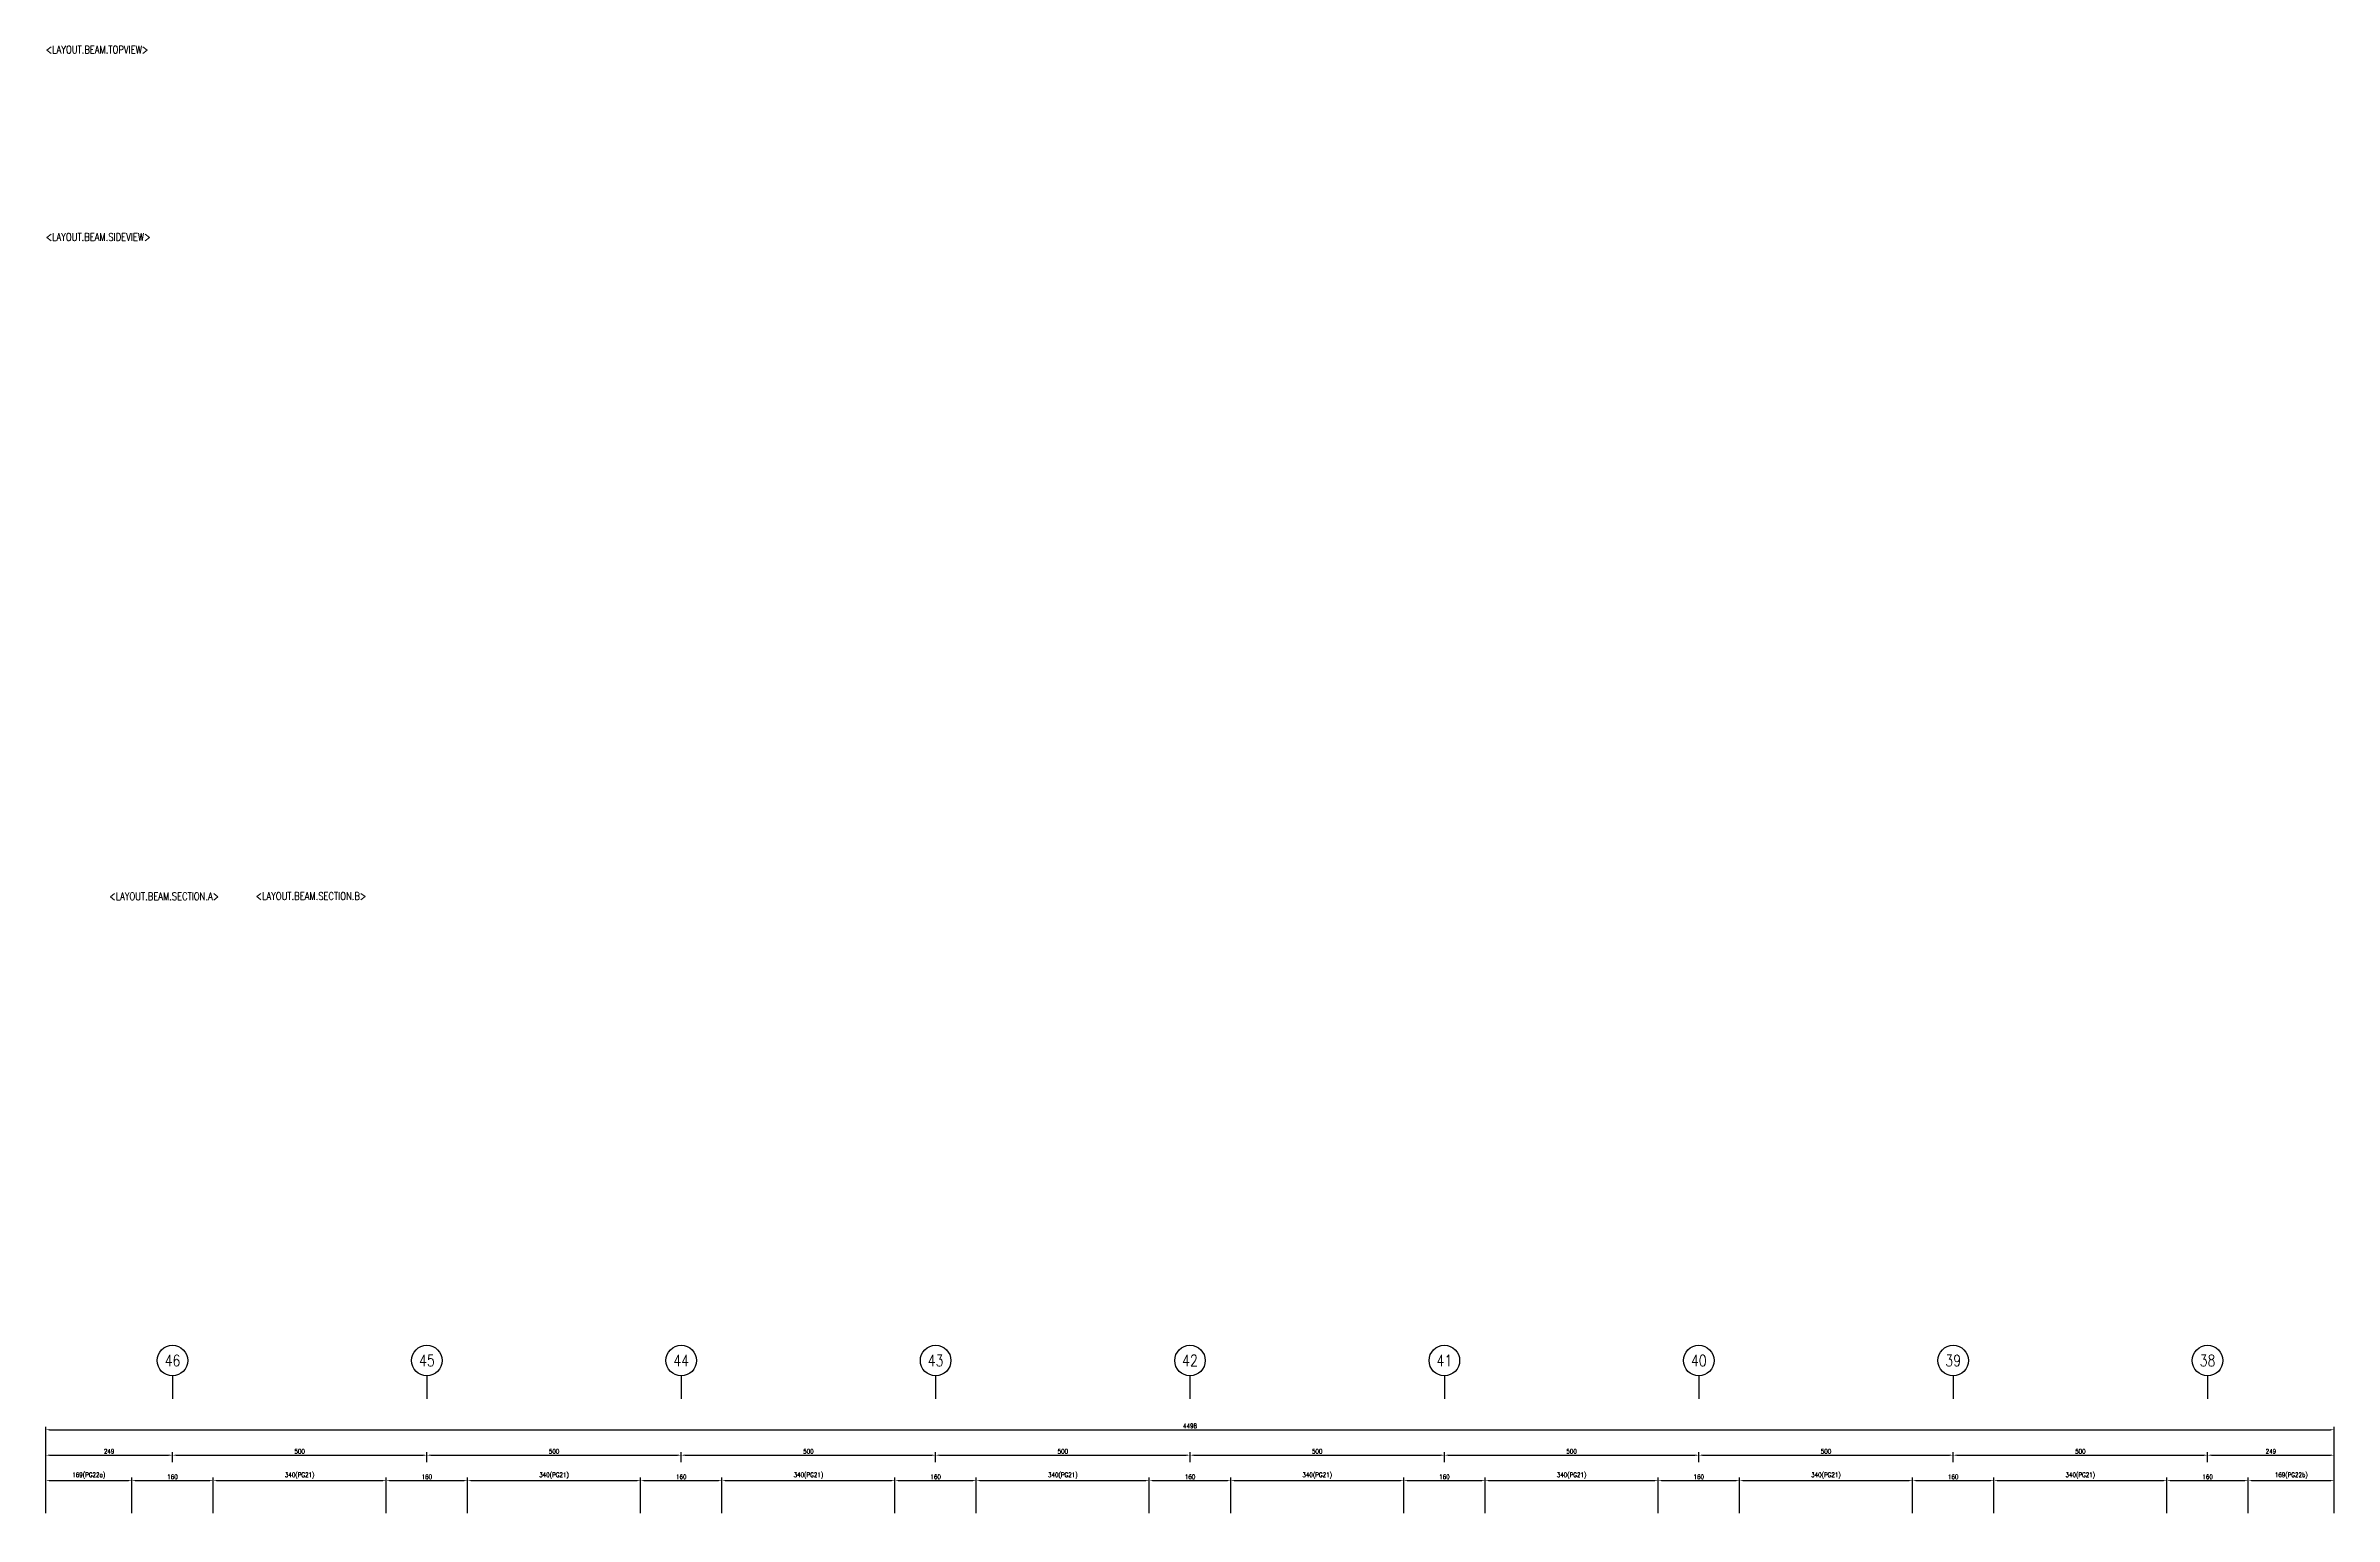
# Model space of a CAD drawing. Extents: x -4754 to 4976, y -19960 to 3841.
# Drawn here: x -265 to 4233, y 255 to 3145 of the extents above; entities that cross this region are included whole.
import ezdxf
from ezdxf.enums import TextEntityAlignment as Align

# ---------------------------------------------------------------- set-up
doc = ezdxf.new("R2010")
doc.units = 0
doc.header["$LTSCALE"] = 3
doc.layers.get('0').update_dxf_attribs({"linetype": 'CONTINUOUS'})
doc.layers.add('HB_0', color=7, linetype='CONTINUOUS', transparency=0.5)
doc.layers.add('HB_DIM', color=1, linetype='CONTINUOUS')
doc.layers.add('RCAD.PARM.Treatle', color=2, linetype='CONTINUOUS')
doc.styles.get("Standard").update_dxf_attribs({"font": 'ROMANS.shx', "width": 0.8, "bigfont": 'LCHINA.shx'})
doc.dimstyles.new('30', dxfattribs={"dimscale": 3, "dimtxt": 3, "dimasz": 2.5, "dimexe": 2, "dimexo": 2, "dimgap": 1, "dimtad": 1, "dimdsep": 46, "dimtxsty": 'Standard', "dimcen": 0, "dimclrd": 256, "dimclre": 256, "dimclrt": 2, "dimadec": 0, "dimazin": 0, "dimtfac": 1, "dimtix": 1, "dimtmove": 2, "dimatfit": 3, "dimfxl": 0, "dimtolj": 1, "dimtzin": 0, "dimarcsym": 0})

# ---------------------------------------------------------------- blocks, each defined once
blk = doc.blocks.new('*D60')
at = {"layer": 'HB_DIM', "linetype": 'Continuous', "lineweight": -2}
for p, q in [((-265.4, 261.2), (-265.4, 431.2)), ((-257.9, 425.2), (4225.1, 425.2)), ((4232.6, 261.2), (4232.6, 431.2))]:
    blk.add_line(p, q, dxfattribs=at)
at = {"layer": 'HB_DIM'}
for points in [[(-257.9, 426.4), (-257.9, 423.9), (-265.4, 425.2)], [(4225.1, 423.9), (4225.1, 426.4), (4232.6, 425.2)]]:
    blk.add_solid(points, dxfattribs=at)
at = {"layer": 'HB_DIM', "color": 2, "linetype": 'Continuous', "insert": (1983.6, 432.7), "char_height": 9, "attachment_point": 5, "rotation": 0}
blk.add_mtext('\\A1;4498', dxfattribs=at)
blk = doc.blocks.new('*D61')
at = {"layer": 'HB_DIM', "linetype": 'Continuous', "lineweight": -2}
for p, q in [((-265.4, 261.2), (-265.4, 331.2)), ((-257.9, 325.2), (-103.9, 325.2)), ((-96.4, 261.2), (-96.4, 331.2))]:
    blk.add_line(p, q, dxfattribs=at)
at = {"layer": 'HB_DIM'}
for points in [[(-257.9, 326.4), (-257.9, 323.9), (-265.4, 325.2)], [(-103.9, 323.9), (-103.9, 326.4), (-96.4, 325.2)]]:
    blk.add_solid(points, dxfattribs=at)
at = {"layer": 'HB_DIM', "color": 2, "linetype": 'Continuous', "insert": (-180.9, 335.1), "char_height": 9, "attachment_point": 5, "rotation": 0}
blk.add_mtext('\\A1;169(PG22a)', dxfattribs=at)
blk = doc.blocks.new('*D62')
at = {"layer": 'HB_DIM', "linetype": 'Continuous', "lineweight": -2}
for p, q in [((-96.4, 261.2), (-96.4, 331.2)), ((-88.9, 325.2), (56.1, 325.2)), ((63.6, 261.2), (63.6, 331.2))]:
    blk.add_line(p, q, dxfattribs=at)
at = {"layer": 'HB_DIM'}
for points in [[(-88.9, 326.4), (-88.9, 323.9), (-96.4, 325.2)], [(56.1, 323.9), (56.1, 326.4), (63.6, 325.2)]]:
    blk.add_solid(points, dxfattribs=at)
at = {"layer": 'HB_DIM', "color": 2, "linetype": 'Continuous', "insert": (-16.4, 332.7), "char_height": 9, "attachment_point": 5, "rotation": 0}
blk.add_mtext('\\A1;160', dxfattribs=at)
blk = doc.blocks.new('*D63')
at = {"layer": 'HB_DIM', "linetype": 'Continuous', "lineweight": -2}
for p, q in [((63.6, 261.2), (63.6, 331.2)), ((71.1, 325.2), (396.1, 325.2)), ((403.6, 261.2), (403.6, 331.2))]:
    blk.add_line(p, q, dxfattribs=at)
at = {"layer": 'HB_DIM'}
for points in [[(71.1, 326.4), (71.1, 323.9), (63.6, 325.2)], [(396.1, 323.9), (396.1, 326.4), (403.6, 325.2)]]:
    blk.add_solid(points, dxfattribs=at)
at = {"layer": 'HB_DIM', "color": 2, "linetype": 'Continuous', "insert": (233.6, 335.1), "char_height": 9, "attachment_point": 5, "rotation": 0}
blk.add_mtext('\\A1;340(PG21)', dxfattribs=at)
blk = doc.blocks.new('*D64')
at = {"layer": 'HB_DIM', "linetype": 'Continuous', "lineweight": -2}
for p, q in [((403.6, 261.2), (403.6, 331.2)), ((411.1, 325.2), (556.1, 325.2)), ((563.6, 261.2), (563.6, 331.2))]:
    blk.add_line(p, q, dxfattribs=at)
at = {"layer": 'HB_DIM'}
for points in [[(411.1, 326.4), (411.1, 323.9), (403.6, 325.2)], [(556.1, 323.9), (556.1, 326.4), (563.6, 325.2)]]:
    blk.add_solid(points, dxfattribs=at)
at = {"layer": 'HB_DIM', "color": 2, "linetype": 'Continuous', "insert": (483.6, 332.7), "char_height": 9, "attachment_point": 5, "rotation": 0}
blk.add_mtext('\\A1;160', dxfattribs=at)
blk = doc.blocks.new('*D65')
at = {"layer": 'HB_DIM', "linetype": 'Continuous', "lineweight": -2}
for p, q in [((563.6, 261.2), (563.6, 331.2)), ((571.1, 325.2), (896.1, 325.2)), ((903.6, 261.2), (903.6, 331.2))]:
    blk.add_line(p, q, dxfattribs=at)
at = {"layer": 'HB_DIM'}
for points in [[(571.1, 326.4), (571.1, 323.9), (563.6, 325.2)], [(896.1, 323.9), (896.1, 326.4), (903.6, 325.2)]]:
    blk.add_solid(points, dxfattribs=at)
at = {"layer": 'HB_DIM', "color": 2, "linetype": 'Continuous', "insert": (733.6, 335.1), "char_height": 9, "attachment_point": 5, "rotation": 0}
blk.add_mtext('\\A1;340(PG21)', dxfattribs=at)
blk = doc.blocks.new('*D66')
at = {"layer": 'HB_DIM', "linetype": 'Continuous', "lineweight": -2}
for p, q in [((903.6, 261.2), (903.6, 331.2)), ((911.1, 325.2), (1056.1, 325.2)), ((1063.6, 261.2), (1063.6, 331.2))]:
    blk.add_line(p, q, dxfattribs=at)
at = {"layer": 'HB_DIM'}
for points in [[(911.1, 326.4), (911.1, 323.9), (903.6, 325.2)], [(1056.1, 323.9), (1056.1, 326.4), (1063.6, 325.2)]]:
    blk.add_solid(points, dxfattribs=at)
at = {"layer": 'HB_DIM', "color": 2, "linetype": 'Continuous', "insert": (983.6, 332.7), "char_height": 9, "attachment_point": 5, "rotation": 0}
blk.add_mtext('\\A1;160', dxfattribs=at)
blk = doc.blocks.new('*D67')
at = {"layer": 'HB_DIM', "linetype": 'Continuous', "lineweight": -2}
for p, q in [((1063.6, 261.2), (1063.6, 331.2)), ((1071.1, 325.2), (1396.1, 325.2)), ((1403.6, 261.2), (1403.6, 331.2))]:
    blk.add_line(p, q, dxfattribs=at)
at = {"layer": 'HB_DIM'}
for points in [[(1071.1, 326.4), (1071.1, 323.9), (1063.6, 325.2)], [(1396.1, 323.9), (1396.1, 326.4), (1403.6, 325.2)]]:
    blk.add_solid(points, dxfattribs=at)
at = {"layer": 'HB_DIM', "color": 2, "linetype": 'Continuous', "insert": (1233.6, 335.1), "char_height": 9, "attachment_point": 5, "rotation": 0}
blk.add_mtext('\\A1;340(PG21)', dxfattribs=at)
blk = doc.blocks.new('*D68')
at = {"layer": 'HB_DIM', "linetype": 'Continuous', "lineweight": -2}
for p, q in [((1403.6, 261.2), (1403.6, 331.2)), ((1411.1, 325.2), (1556.1, 325.2)), ((1563.6, 261.2), (1563.6, 331.2))]:
    blk.add_line(p, q, dxfattribs=at)
at = {"layer": 'HB_DIM'}
for points in [[(1411.1, 326.4), (1411.1, 323.9), (1403.6, 325.2)], [(1556.1, 323.9), (1556.1, 326.4), (1563.6, 325.2)]]:
    blk.add_solid(points, dxfattribs=at)
at = {"layer": 'HB_DIM', "color": 2, "linetype": 'Continuous', "insert": (1483.6, 332.7), "char_height": 9, "attachment_point": 5, "rotation": 0}
blk.add_mtext('\\A1;160', dxfattribs=at)
blk = doc.blocks.new('*D69')
at = {"layer": 'HB_DIM', "linetype": 'Continuous', "lineweight": -2}
for p, q in [((1563.6, 261.2), (1563.6, 331.2)), ((1571.1, 325.2), (1896.1, 325.2)), ((1903.6, 261.2), (1903.6, 331.2))]:
    blk.add_line(p, q, dxfattribs=at)
at = {"layer": 'HB_DIM'}
for points in [[(1571.1, 326.4), (1571.1, 323.9), (1563.6, 325.2)], [(1896.1, 323.9), (1896.1, 326.4), (1903.6, 325.2)]]:
    blk.add_solid(points, dxfattribs=at)
at = {"layer": 'HB_DIM', "color": 2, "linetype": 'Continuous', "insert": (1733.6, 335.1), "char_height": 9, "attachment_point": 5, "rotation": 0}
blk.add_mtext('\\A1;340(PG21)', dxfattribs=at)
blk = doc.blocks.new('*D70')
at = {"layer": 'HB_DIM', "linetype": 'Continuous', "lineweight": -2}
for p, q in [((1903.6, 261.2), (1903.6, 331.2)), ((1911.1, 325.2), (2056.1, 325.2)), ((2063.6, 261.2), (2063.6, 331.2))]:
    blk.add_line(p, q, dxfattribs=at)
at = {"layer": 'HB_DIM'}
for points in [[(1911.1, 326.4), (1911.1, 323.9), (1903.6, 325.2)], [(2056.1, 323.9), (2056.1, 326.4), (2063.6, 325.2)]]:
    blk.add_solid(points, dxfattribs=at)
at = {"layer": 'HB_DIM', "color": 2, "linetype": 'Continuous', "insert": (1983.6, 332.7), "char_height": 9, "attachment_point": 5, "rotation": 0}
blk.add_mtext('\\A1;160', dxfattribs=at)
blk = doc.blocks.new('*D71')
at = {"layer": 'HB_DIM', "linetype": 'Continuous', "lineweight": -2}
for p, q in [((2063.6, 261.2), (2063.6, 331.2)), ((2071.1, 325.2), (2396.1, 325.2)), ((2403.6, 261.2), (2403.6, 331.2))]:
    blk.add_line(p, q, dxfattribs=at)
at = {"layer": 'HB_DIM'}
for points in [[(2071.1, 326.4), (2071.1, 323.9), (2063.6, 325.2)], [(2396.1, 323.9), (2396.1, 326.4), (2403.6, 325.2)]]:
    blk.add_solid(points, dxfattribs=at)
at = {"layer": 'HB_DIM', "color": 2, "linetype": 'Continuous', "insert": (2233.6, 335.1), "char_height": 9, "attachment_point": 5, "rotation": 0}
blk.add_mtext('\\A1;340(PG21)', dxfattribs=at)
blk = doc.blocks.new('*D72')
at = {"layer": 'HB_DIM', "linetype": 'Continuous', "lineweight": -2}
for p, q in [((2403.6, 261.2), (2403.6, 331.2)), ((2411.1, 325.2), (2556.1, 325.2)), ((2563.6, 261.2), (2563.6, 331.2))]:
    blk.add_line(p, q, dxfattribs=at)
at = {"layer": 'HB_DIM'}
for points in [[(2411.1, 326.4), (2411.1, 323.9), (2403.6, 325.2)], [(2556.1, 323.9), (2556.1, 326.4), (2563.6, 325.2)]]:
    blk.add_solid(points, dxfattribs=at)
at = {"layer": 'HB_DIM', "color": 2, "linetype": 'Continuous', "insert": (2483.6, 332.7), "char_height": 9, "attachment_point": 5, "rotation": 0}
blk.add_mtext('\\A1;160', dxfattribs=at)
blk = doc.blocks.new('*D73')
at = {"layer": 'HB_DIM', "linetype": 'Continuous', "lineweight": -2}
for p, q in [((2563.6, 261.2), (2563.6, 331.2)), ((2571.1, 325.2), (2896.1, 325.2)), ((2903.6, 261.2), (2903.6, 331.2))]:
    blk.add_line(p, q, dxfattribs=at)
at = {"layer": 'HB_DIM'}
for points in [[(2571.1, 326.4), (2571.1, 323.9), (2563.6, 325.2)], [(2896.1, 323.9), (2896.1, 326.4), (2903.6, 325.2)]]:
    blk.add_solid(points, dxfattribs=at)
at = {"layer": 'HB_DIM', "color": 2, "linetype": 'Continuous', "insert": (2733.6, 335.1), "char_height": 9, "attachment_point": 5, "rotation": 0}
blk.add_mtext('\\A1;340(PG21)', dxfattribs=at)
blk = doc.blocks.new('*D74')
at = {"layer": 'HB_DIM', "linetype": 'Continuous', "lineweight": -2}
for p, q in [((2903.6, 261.2), (2903.6, 331.2)), ((2911.1, 325.2), (3056.1, 325.2)), ((3063.6, 261.2), (3063.6, 331.2))]:
    blk.add_line(p, q, dxfattribs=at)
at = {"layer": 'HB_DIM'}
for points in [[(2911.1, 326.4), (2911.1, 323.9), (2903.6, 325.2)], [(3056.1, 323.9), (3056.1, 326.4), (3063.6, 325.2)]]:
    blk.add_solid(points, dxfattribs=at)
at = {"layer": 'HB_DIM', "color": 2, "linetype": 'Continuous', "insert": (2983.6, 332.7), "char_height": 9, "attachment_point": 5, "rotation": 0}
blk.add_mtext('\\A1;160', dxfattribs=at)
blk = doc.blocks.new('*D75')
at = {"layer": 'HB_DIM', "linetype": 'Continuous', "lineweight": -2}
for p, q in [((3063.6, 261.2), (3063.6, 331.2)), ((3071.1, 325.2), (3396.1, 325.2)), ((3403.6, 261.2), (3403.6, 331.2))]:
    blk.add_line(p, q, dxfattribs=at)
at = {"layer": 'HB_DIM'}
for points in [[(3071.1, 326.4), (3071.1, 323.9), (3063.6, 325.2)], [(3396.1, 323.9), (3396.1, 326.4), (3403.6, 325.2)]]:
    blk.add_solid(points, dxfattribs=at)
at = {"layer": 'HB_DIM', "color": 2, "linetype": 'Continuous', "insert": (3233.6, 335.1), "char_height": 9, "attachment_point": 5, "rotation": 0}
blk.add_mtext('\\A1;340(PG21)', dxfattribs=at)
blk = doc.blocks.new('*D76')
at = {"layer": 'HB_DIM', "linetype": 'Continuous', "lineweight": -2}
for p, q in [((3403.6, 261.2), (3403.6, 331.2)), ((3411.1, 325.2), (3556.1, 325.2)), ((3563.6, 261.2), (3563.6, 331.2))]:
    blk.add_line(p, q, dxfattribs=at)
at = {"layer": 'HB_DIM'}
for points in [[(3411.1, 326.4), (3411.1, 323.9), (3403.6, 325.2)], [(3556.1, 323.9), (3556.1, 326.4), (3563.6, 325.2)]]:
    blk.add_solid(points, dxfattribs=at)
at = {"layer": 'HB_DIM', "color": 2, "linetype": 'Continuous', "insert": (3483.6, 332.7), "char_height": 9, "attachment_point": 5, "rotation": 0}
blk.add_mtext('\\A1;160', dxfattribs=at)
blk = doc.blocks.new('*D77')
at = {"layer": 'HB_DIM', "linetype": 'Continuous', "lineweight": -2}
for p, q in [((3563.6, 261.2), (3563.6, 331.2)), ((3571.1, 325.2), (3896.1, 325.2)), ((3903.6, 261.2), (3903.6, 331.2))]:
    blk.add_line(p, q, dxfattribs=at)
at = {"layer": 'HB_DIM'}
for points in [[(3571.1, 326.4), (3571.1, 323.9), (3563.6, 325.2)], [(3896.1, 323.9), (3896.1, 326.4), (3903.6, 325.2)]]:
    blk.add_solid(points, dxfattribs=at)
at = {"layer": 'HB_DIM', "color": 2, "linetype": 'Continuous', "insert": (3733.6, 335.1), "char_height": 9, "attachment_point": 5, "rotation": 0}
blk.add_mtext('\\A1;340(PG21)', dxfattribs=at)
blk = doc.blocks.new('*D78')
at = {"layer": 'HB_DIM', "linetype": 'Continuous', "lineweight": -2}
for p, q in [((3903.6, 261.2), (3903.6, 331.2)), ((3911.1, 325.2), (4056.1, 325.2)), ((4063.6, 261.2), (4063.6, 331.2))]:
    blk.add_line(p, q, dxfattribs=at)
at = {"layer": 'HB_DIM'}
for points in [[(3911.1, 326.4), (3911.1, 323.9), (3903.6, 325.2)], [(4056.1, 323.9), (4056.1, 326.4), (4063.6, 325.2)]]:
    blk.add_solid(points, dxfattribs=at)
at = {"layer": 'HB_DIM', "color": 2, "linetype": 'Continuous', "insert": (3983.6, 332.7), "char_height": 9, "attachment_point": 5, "rotation": 0}
blk.add_mtext('\\A1;160', dxfattribs=at)
blk = doc.blocks.new('*D79')
at = {"layer": 'HB_DIM', "linetype": 'Continuous', "lineweight": -2}
for p, q in [((4063.6, 261.2), (4063.6, 331.2)), ((4071.1, 325.2), (4225.1, 325.2)), ((4232.6, 261.2), (4232.6, 331.2))]:
    blk.add_line(p, q, dxfattribs=at)
at = {"layer": 'HB_DIM'}
for points in [[(4071.1, 326.4), (4071.1, 323.9), (4063.6, 325.2)], [(4225.1, 323.9), (4225.1, 326.4), (4232.6, 325.2)]]:
    blk.add_solid(points, dxfattribs=at)
at = {"layer": 'HB_DIM', "color": 2, "linetype": 'Continuous', "insert": (4148.1, 335.1), "char_height": 9, "attachment_point": 5, "rotation": 0}
blk.add_mtext('\\A1;169(PG22b)', dxfattribs=at)
blk = doc.blocks.new('*D80')
at = {"layer": 'HB_DIM', "linetype": 'Continuous', "lineweight": -2}
for p, q in [((-265.4, 261.2), (-265.4, 381.2)), ((-257.9, 375.2), (-23.9, 375.2)), ((-16.4, 361.2), (-16.4, 381.2))]:
    blk.add_line(p, q, dxfattribs=at)
at = {"layer": 'HB_DIM'}
for points in [[(-257.9, 376.4), (-257.9, 373.9), (-265.4, 375.2)], [(-23.9, 373.9), (-23.9, 376.4), (-16.4, 375.2)]]:
    blk.add_solid(points, dxfattribs=at)
at = {"layer": 'HB_DIM', "color": 2, "linetype": 'Continuous', "insert": (-140.9, 382.7), "char_height": 9, "attachment_point": 5, "rotation": 0}
blk.add_mtext('\\A1;249', dxfattribs=at)
blk = doc.blocks.new('*D81')
at = {"layer": 'HB_DIM', "linetype": 'Continuous', "lineweight": -2}
for p, q in [((-16.4, 361.2), (-16.4, 381.2)), ((-8.9, 375.2), (476.1, 375.2)), ((483.6, 361.2), (483.6, 381.2))]:
    blk.add_line(p, q, dxfattribs=at)
at = {"layer": 'HB_DIM'}
for points in [[(-8.9, 376.4), (-8.9, 373.9), (-16.4, 375.2)], [(476.1, 373.9), (476.1, 376.4), (483.6, 375.2)]]:
    blk.add_solid(points, dxfattribs=at)
at = {"layer": 'HB_DIM', "color": 2, "linetype": 'Continuous', "insert": (233.6, 382.7), "char_height": 9, "attachment_point": 5, "rotation": 0}
blk.add_mtext('\\A1;500', dxfattribs=at)
blk = doc.blocks.new('*D82')
at = {"layer": 'HB_DIM', "linetype": 'Continuous', "lineweight": -2}
for p, q in [((483.6, 361.2), (483.6, 381.2)), ((491.1, 375.2), (976.1, 375.2)), ((983.6, 361.2), (983.6, 381.2))]:
    blk.add_line(p, q, dxfattribs=at)
at = {"layer": 'HB_DIM'}
for points in [[(491.1, 376.4), (491.1, 373.9), (483.6, 375.2)], [(976.1, 373.9), (976.1, 376.4), (983.6, 375.2)]]:
    blk.add_solid(points, dxfattribs=at)
at = {"layer": 'HB_DIM', "color": 2, "linetype": 'Continuous', "insert": (733.6, 382.7), "char_height": 9, "attachment_point": 5, "rotation": 0}
blk.add_mtext('\\A1;500', dxfattribs=at)
blk = doc.blocks.new('*D83')
at = {"layer": 'HB_DIM', "linetype": 'Continuous', "lineweight": -2}
for p, q in [((983.6, 361.2), (983.6, 381.2)), ((991.1, 375.2), (1476.1, 375.2)), ((1483.6, 361.2), (1483.6, 381.2))]:
    blk.add_line(p, q, dxfattribs=at)
at = {"layer": 'HB_DIM'}
for points in [[(991.1, 376.4), (991.1, 373.9), (983.6, 375.2)], [(1476.1, 373.9), (1476.1, 376.4), (1483.6, 375.2)]]:
    blk.add_solid(points, dxfattribs=at)
at = {"layer": 'HB_DIM', "color": 2, "linetype": 'Continuous', "insert": (1233.6, 382.7), "char_height": 9, "attachment_point": 5, "rotation": 0}
blk.add_mtext('\\A1;500', dxfattribs=at)
blk = doc.blocks.new('*D84')
at = {"layer": 'HB_DIM', "linetype": 'Continuous', "lineweight": -2}
for p, q in [((1483.6, 361.2), (1483.6, 381.2)), ((1491.1, 375.2), (1976.1, 375.2)), ((1983.6, 361.2), (1983.6, 381.2))]:
    blk.add_line(p, q, dxfattribs=at)
at = {"layer": 'HB_DIM'}
for points in [[(1491.1, 376.4), (1491.1, 373.9), (1483.6, 375.2)], [(1976.1, 373.9), (1976.1, 376.4), (1983.6, 375.2)]]:
    blk.add_solid(points, dxfattribs=at)
at = {"layer": 'HB_DIM', "color": 2, "linetype": 'Continuous', "insert": (1733.6, 382.7), "char_height": 9, "attachment_point": 5, "rotation": 0}
blk.add_mtext('\\A1;500', dxfattribs=at)
blk = doc.blocks.new('*D85')
at = {"layer": 'HB_DIM', "linetype": 'Continuous', "lineweight": -2}
for p, q in [((1983.6, 361.2), (1983.6, 381.2)), ((1991.1, 375.2), (2476.1, 375.2)), ((2483.6, 361.2), (2483.6, 381.2))]:
    blk.add_line(p, q, dxfattribs=at)
at = {"layer": 'HB_DIM'}
for points in [[(1991.1, 376.4), (1991.1, 373.9), (1983.6, 375.2)], [(2476.1, 373.9), (2476.1, 376.4), (2483.6, 375.2)]]:
    blk.add_solid(points, dxfattribs=at)
at = {"layer": 'HB_DIM', "color": 2, "linetype": 'Continuous', "insert": (2233.6, 382.7), "char_height": 9, "attachment_point": 5, "rotation": 0}
blk.add_mtext('\\A1;500', dxfattribs=at)
blk = doc.blocks.new('*D86')
at = {"layer": 'HB_DIM', "linetype": 'Continuous', "lineweight": -2}
for p, q in [((2483.6, 361.2), (2483.6, 381.2)), ((2491.1, 375.2), (2976.1, 375.2)), ((2983.6, 361.2), (2983.6, 381.2))]:
    blk.add_line(p, q, dxfattribs=at)
at = {"layer": 'HB_DIM'}
for points in [[(2491.1, 376.4), (2491.1, 373.9), (2483.6, 375.2)], [(2976.1, 373.9), (2976.1, 376.4), (2983.6, 375.2)]]:
    blk.add_solid(points, dxfattribs=at)
at = {"layer": 'HB_DIM', "color": 2, "linetype": 'Continuous', "insert": (2733.6, 382.7), "char_height": 9, "attachment_point": 5, "rotation": 0}
blk.add_mtext('\\A1;500', dxfattribs=at)
blk = doc.blocks.new('*D87')
at = {"layer": 'HB_DIM', "linetype": 'Continuous', "lineweight": -2}
for p, q in [((2983.6, 361.2), (2983.6, 381.2)), ((2991.1, 375.2), (3476.1, 375.2)), ((3483.6, 361.2), (3483.6, 381.2))]:
    blk.add_line(p, q, dxfattribs=at)
at = {"layer": 'HB_DIM'}
for points in [[(2991.1, 376.4), (2991.1, 373.9), (2983.6, 375.2)], [(3476.1, 373.9), (3476.1, 376.4), (3483.6, 375.2)]]:
    blk.add_solid(points, dxfattribs=at)
at = {"layer": 'HB_DIM', "color": 2, "linetype": 'Continuous', "insert": (3233.6, 382.7), "char_height": 9, "attachment_point": 5, "rotation": 0}
blk.add_mtext('\\A1;500', dxfattribs=at)
blk = doc.blocks.new('*D88')
at = {"layer": 'HB_DIM', "linetype": 'Continuous', "lineweight": -2}
for p, q in [((3483.6, 361.2), (3483.6, 381.2)), ((3491.1, 375.2), (3976.1, 375.2)), ((3983.6, 361.2), (3983.6, 381.2))]:
    blk.add_line(p, q, dxfattribs=at)
at = {"layer": 'HB_DIM'}
for points in [[(3491.1, 376.4), (3491.1, 373.9), (3483.6, 375.2)], [(3976.1, 373.9), (3976.1, 376.4), (3983.6, 375.2)]]:
    blk.add_solid(points, dxfattribs=at)
at = {"layer": 'HB_DIM', "color": 2, "linetype": 'Continuous', "insert": (3733.6, 382.7), "char_height": 9, "attachment_point": 5, "rotation": 0}
blk.add_mtext('\\A1;500', dxfattribs=at)
blk = doc.blocks.new('*D89')
at = {"layer": 'HB_DIM', "linetype": 'Continuous', "lineweight": -2}
for p, q in [((3983.6, 361.2), (3983.6, 381.2)), ((3991.1, 375.2), (4225.1, 375.2)), ((4232.6, 261.2), (4232.6, 381.2))]:
    blk.add_line(p, q, dxfattribs=at)
at = {"layer": 'HB_DIM'}
for points in [[(3991.1, 376.4), (3991.1, 373.9), (3983.6, 375.2)], [(4225.1, 373.9), (4225.1, 376.4), (4232.6, 375.2)]]:
    blk.add_solid(points, dxfattribs=at)
at = {"layer": 'HB_DIM', "color": 2, "linetype": 'Continuous', "insert": (4108.1, 382.7), "char_height": 9, "attachment_point": 5, "rotation": 0}
blk.add_mtext('\\A1;249', dxfattribs=at)
blk = doc.blocks.new('line_guide')
at = {"color": 4, "linetype": 'Continuous'}
blk.add_line((0, 0), (0, -45), dxfattribs=at)
blk.add_circle((0, 30), 30, dxfattribs=at)
at = {"color": 4, "linetype": 'Continuous', "width": 0.8}
blk.add_attdef('A', text='', height=22.5, dxfattribs=at).set_placement((0, 30), align=Align.MIDDLE)

msp = doc.modelspace()

# ---------------------------------------------------------------- block references
at = {"layer": 'HB_0', "linetype": 'Continuous'}
for p, values in [((-16.427, 531.198), {'A': '46'}), ((483.573, 531.198), {'A': '45'}), ((983.573, 531.198), {'A': '44'}), ((1483.573, 531.198), {'A': '43'}), ((1983.573, 531.198), {'A': '42'}), ((2483.573, 531.198), {'A': '41'}), ((2983.573, 531.198), {'A': '40'}), ((3483.573, 531.198), {'A': '39'}), ((3983.573, 531.198), {'A': '38'})]:
    msp.add_blockref('line_guide', p, dxfattribs=at).add_auto_attribs(values)

# ---------------------------------------------------------------- texts
at = {"layer": 'RCAD.PARM.Treatle', "color": 4, "linetype": 'Continuous', "width": 0.8}
for s, p in [('<LAYOUT.BEAM.TOPVIEW>', (-265.277, 3125.95)), ('<LAYOUT.BEAM.SIDEVIEW>', (-265.427, 2757.507))]:
    msp.add_text(s, height=15, rotation=360, dxfattribs=at).set_placement(p, align=Align.BOTTOM_LEFT)
for s, p in [('<LAYOUT.BEAM.SECTION.A>', (-140.466, 1466.211)), ('<LAYOUT.BEAM.SECTION.B>', (147.252, 1466.577))]:
    msp.add_text(s, height=15, rotation=360, dxfattribs=at).set_placement(p)

# ---------------------------------------------------------------- dimensions: what is measured, and where the dimension line sits
at = {"layer": 'HB_DIM', "linetype": 'Continuous'}
for base, p1, p2, picture, middle in [((4232.573, 425.198), (-265.427, 255.198), (4232.573, 255.198), '*D60', (1983.573, 432.698)), ((-16.427, 375.198), (-265.427, 255.198), (-16.427, 355.198, 2481), '*D80', (-140.927, 382.698)), ((483.573, 375.198), (-16.427, 355.198, 2481), (483.573, 355.198, 1981), '*D81', (233.573, 382.698)), ((983.573, 375.198), (483.573, 355.198, 1981), (983.573, 355.198, 1481), '*D82', (733.573, 382.698)), ((1483.573, 375.198), (983.573, 355.198, 1481), (1483.573, 355.198, 981), '*D83', (1233.573, 382.698)), ((1983.573, 375.198), (1483.573, 355.198, 981), (1983.573, 355.198, 481), '*D84', (1733.573, 382.698)), ((2483.573, 375.198), (1983.573, 355.198, 481), (2483.573, 355.198, -19), '*D85', (2233.573, 382.698)), ((2983.573, 375.198), (2483.573, 355.198, -19), (2983.573, 355.198, -519), '*D86', (2733.573, 382.698)), ((3483.573, 375.198), (2983.573, 355.198, -519), (3483.573, 355.198, -1019), '*D87', (3233.573, 382.698)), ((3983.573, 375.198), (3483.573, 355.198, -1019), (3983.573, 355.198, -1519), '*D88', (3733.573, 382.698)), ((4232.573, 375.198), (3983.573, 355.198, -1519), (4232.573, 255.198), '*D89', (4108.073, 382.698)), ((63.573, 325.198), (-96.427, 255.198), (63.573, 255.198), '*D62', (-16.427, 332.698)), ((563.573, 325.198), (403.573, 255.198), (563.573, 255.198), '*D64', (483.573, 332.698)), ((1063.573, 325.198), (903.573, 255.198), (1063.573, 255.198), '*D66', (983.573, 332.698)), ((1563.573, 325.198), (1403.573, 255.198), (1563.573, 255.198), '*D68', (1483.573, 332.698)), ((2063.573, 325.198), (1903.573, 255.198), (2063.573, 255.198), '*D70', (1983.573, 332.698)), ((2563.573, 325.198), (2403.573, 255.198), (2563.573, 255.198), '*D72', (2483.573, 332.698)), ((3063.573, 325.198), (2903.573, 255.198), (3063.573, 255.198), '*D74', (2983.573, 332.698)), ((3563.573, 325.198), (3403.573, 255.198), (3563.573, 255.198), '*D76', (3483.573, 332.698)), ((4063.573, 325.198), (3903.573, 255.198), (4063.573, 255.198), '*D78', (3983.573, 332.698))]:
    dim = msp.add_linear_dim(base=base, p1=p1, p2=p2, angle=0, dimstyle='30', override={"dimpost": '<>'}, dxfattribs=at)
    dim.commit()
    dim.dimension.update_dxf_attribs({"geometry": picture, "text_midpoint": middle})
for base, p1, p2, text, picture, middle in [((-96.427, 325.198), (-265.427, 255.198), (-96.427, 255.198), '<>(PG22a)', '*D61', (-180.927, 335.056)), ((403.573, 325.198), (63.573, 255.198), (403.573, 255.198), '<>(PG21)', '*D63', (233.573, 335.056)), ((903.573, 325.198), (563.573, 255.198), (903.573, 255.198), '<>(PG21)', '*D65', (733.573, 335.056)), ((1403.573, 325.198), (1063.573, 255.198), (1403.573, 255.198), '<>(PG21)', '*D67', (1233.573, 335.056)), ((1903.573, 325.198), (1563.573, 255.198), (1903.573, 255.198), '<>(PG21)', '*D69', (1733.573, 335.056)), ((2403.573, 325.198), (2063.573, 255.198), (2403.573, 255.198), '<>(PG21)', '*D71', (2233.573, 335.056)), ((2903.573, 325.198), (2563.573, 255.198), (2903.573, 255.198), '<>(PG21)', '*D73', (2733.573, 335.056)), ((3403.573, 325.198), (3063.573, 255.198), (3403.573, 255.198), '<>(PG21)', '*D75', (3233.573, 335.056)), ((3903.573, 325.198), (3563.573, 255.198), (3903.573, 255.198), '<>(PG21)', '*D77', (3733.573, 335.056)), ((4232.573, 325.198), (4063.573, 255.198), (4232.573, 255.198), '<>(PG22b)', '*D79', (4148.073, 335.056))]:
    dim = msp.add_linear_dim(base=base, p1=p1, p2=p2, angle=0, text=text, dimstyle='30', override={"dimpost": '<>'}, dxfattribs=at)
    dim.commit()
    dim.dimension.update_dxf_attribs({"geometry": picture, "text_midpoint": middle})

doc.saveas('drawing.dxf')
